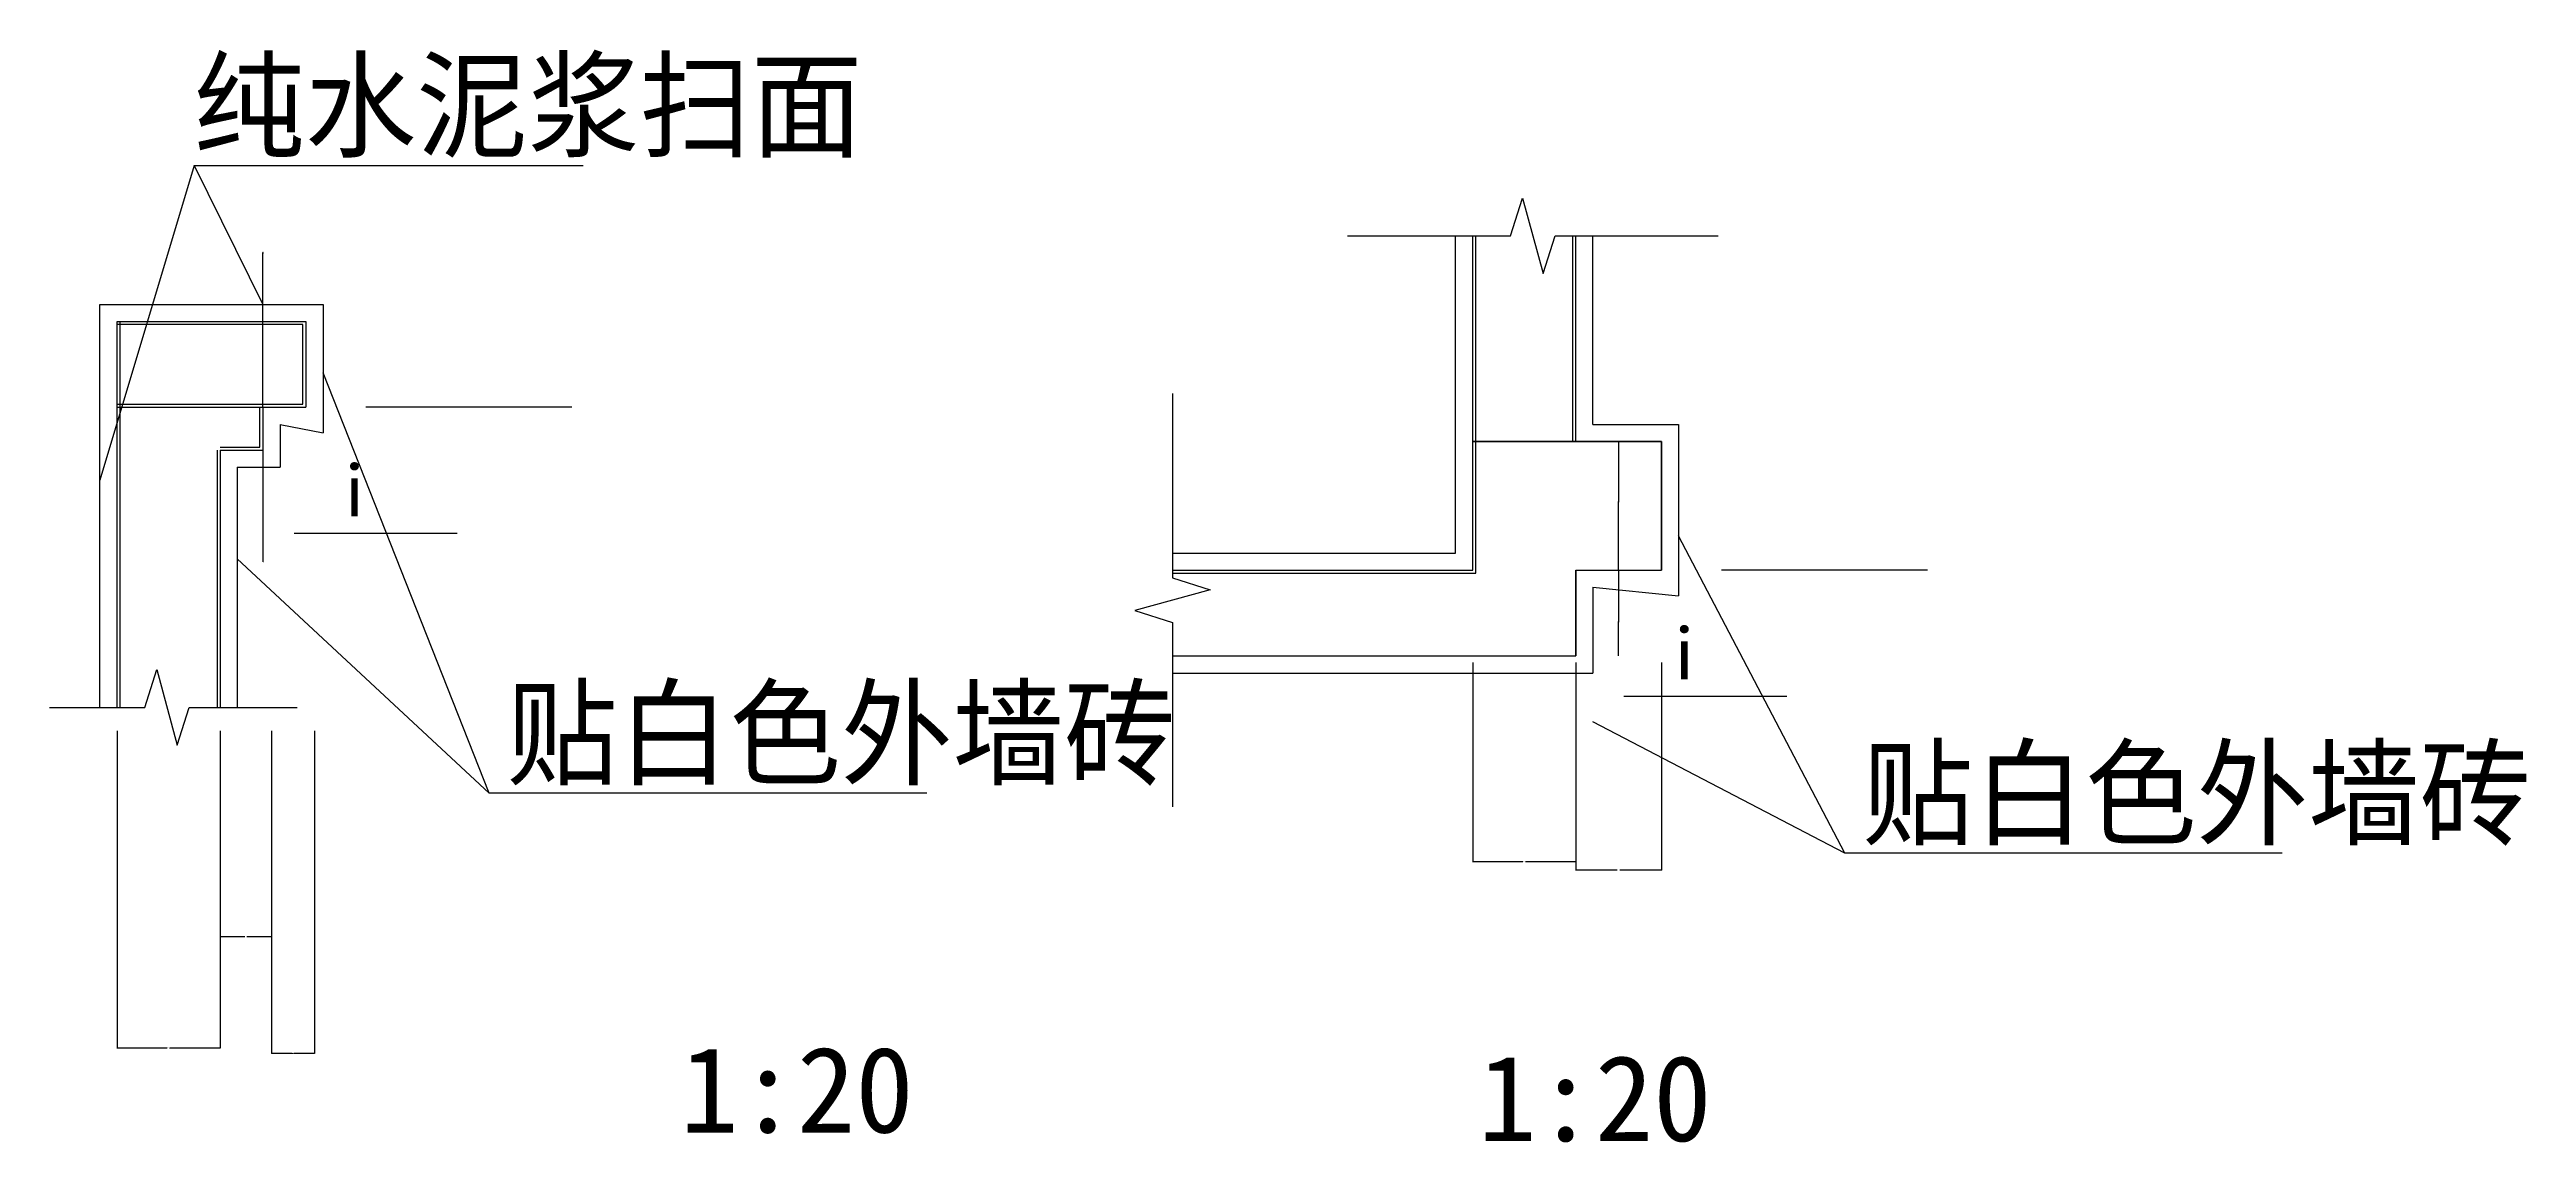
# Model space of a CAD drawing. Header units: metres. Extents: x -1989 to 898, y 1292 to 2567.
import ezdxf

# ---------------------------------------------------------------- set-up
doc = ezdxf.new("R2010")
doc.units = ezdxf.units.M
for name, color, linetype in [('PUB_DIM', 3, 'Continuous'), ('PUB_TEXT', 7, 'Continuous'), ('PUB_WALL', 255, 'Continuous'), ('S_OTHER', 7, 'Continuous'), ('S_SURFACE', 6, 'Continuous'), ('S_WALL', 255, 'Continuous')]:
    doc.layers.add(name, color=color, linetype=linetype)
doc.dimstyles.get("Standard").update_dxf_attribs({"dimtxt": 2.5, "dimasz": 2.5, "dimexe": 1.25, "dimexo": 0.625, "dimtad": 1, "dimcen": 2.5, "dimazin": 3, "dimtfac": 1, "dimtmove": 0, "dimatfit": 3})

# ---------------------------------------------------------------- blocks, each defined once
blk = doc.blocks.new('*D1')
for p, q in [((-1730, 1772.49), (-1730, 1396.26)), ((-1680, 1772.49), (-1680, 1396.26)), ((-1706, 1396.26), (-1730.25, 1396.26)), ((-1679.75, 1396.26), (-1704, 1396.26))]:
    blk.add_line(p, q)
at = {"layer": 'Defpoints'}
for p in [(-1730, 1772.49), (-1680, 1772.49), (-1680, 1396.26)]:
    blk.add_point(p, dxfattribs=at)
at = {"layer": 'PUB_DIM', "insert": (-1705, 1396.26), "char_height": 1, "attachment_point": 5}
blk.add_mtext('50', dxfattribs=at)
blk = doc.blocks.new('*D2')
for p, q in [((-1910, 1772.49), (-1910, 1402.49)), ((-1790, 1772.49), (-1790, 1402.49)), ((-1851.5, 1402.49), (-1910.25, 1402.49)), ((-1789.75, 1402.49), (-1848.5, 1402.49))]:
    blk.add_line(p, q)
at = {"layer": 'Defpoints'}
for p in [(-1910, 1772.49), (-1790, 1772.49), (-1790, 1402.49)]:
    blk.add_point(p, dxfattribs=at)
at = {"layer": 'PUB_DIM', "insert": (-1850, 1402.49), "char_height": 1, "attachment_point": 5}
blk.add_mtext('120', dxfattribs=at)
blk = doc.blocks.new('*D3')
for p, q in [((-1740, 2150), (-1740, 1970)), ((-1740, 2050), (-1740, 1970)), ((-1740.25, 1970), (-1740.5, 1970)), ((-1740, 1970), (-1740, 1970)), ((-1739.75, 1970), (-1739.5, 1970))]:
    blk.add_line(p, q)
at = {"layer": 'Defpoints'}
for p in [(-1740, 2150), (-1740, 2050), (-1740, 1970)]:
    blk.add_point(p, dxfattribs=at)
at = {"layer": 'PUB_DIM', "insert": (-1740, 1971.125), "char_height": 1, "attachment_point": 5}
blk.add_mtext('0', dxfattribs=at)
blk = doc.blocks.new('*D4')
for p, q in [((-1790, 1772.49), (-1790, 1532.49)), ((-1730, 1772.49), (-1730, 1532.49)), ((-1761, 1532.49), (-1790.25, 1532.49)), ((-1729.75, 1532.49), (-1759, 1532.49))]:
    blk.add_line(p, q)
at = {"layer": 'Defpoints'}
for p in [(-1790, 1772.49), (-1730, 1772.49), (-1730, 1532.49)]:
    blk.add_point(p, dxfattribs=at)
at = {"layer": 'PUB_DIM', "insert": (-1760, 1532.49), "char_height": 1, "attachment_point": 5}
blk.add_mtext('60', dxfattribs=at)
blk = doc.blocks.new('*D5')
for p, q in [((-1740.25, 2330), (-1740.5, 2330)), ((-1740, 2250), (-1740, 2330)), ((-1740, 2150), (-1740, 2330)), ((-1740, 2330), (-1740, 2330)), ((-1739.75, 2330), (-1739.5, 2330))]:
    blk.add_line(p, q)
at = {"layer": 'Defpoints'}
for p in [(-1740, 2330), (-1740, 2250), (-1740, 2150)]:
    blk.add_point(p, dxfattribs=at)
at = {"layer": 'PUB_DIM', "insert": (-1740, 2331.125), "char_height": 1, "attachment_point": 5}
blk.add_mtext('0', dxfattribs=at)
blk = doc.blocks.new('*D6')
for p, q in [((-160, 1960), (-160, 1900)), ((-160.25, 1900), (-160.5, 1900)), ((-160, 1860), (-160, 1900)), ((-160, 1900), (-160, 1900)), ((-159.75, 1900), (-159.5, 1900))]:
    blk.add_line(p, q)
at = {"layer": 'Defpoints'}
for p in [(-160, 1960), (-160, 1900), (-160, 1860)]:
    blk.add_point(p, dxfattribs=at)
at = {"layer": 'PUB_DIM', "insert": (-160, 1901.125), "char_height": 1, "attachment_point": 5}
blk.add_mtext('0', dxfattribs=at)
blk = doc.blocks.new('*D7')
for p, q in [((-160, 2110), (-160, 2040)), ((-160.25, 2040), (-160.5, 2040)), ((-160, 1960), (-160, 2040)), ((-160, 2040), (-160, 2040)), ((-159.75, 2040), (-159.5, 2040))]:
    blk.add_line(p, q)
at = {"layer": 'Defpoints'}
for p in [(-160, 2110), (-160, 2040), (-160, 1960)]:
    blk.add_point(p, dxfattribs=at)
at = {"layer": 'PUB_DIM', "insert": (-160, 2041.125), "char_height": 1, "attachment_point": 5}
blk.add_mtext('0', dxfattribs=at)
blk = doc.blocks.new('*D8')
for p, q in [((-330, 1852.49), (-330, 1620)), ((-210, 1852.49), (-210, 1620)), ((-271.5, 1620), (-330.25, 1620)), ((-209.75, 1620), (-268.5, 1620))]:
    blk.add_line(p, q)
at = {"layer": 'Defpoints'}
for p in [(-330, 1852.49), (-210, 1852.49), (-210, 1620)]:
    blk.add_point(p, dxfattribs=at)
at = {"layer": 'PUB_DIM', "insert": (-270, 1620), "char_height": 1, "attachment_point": 5}
blk.add_mtext('120', dxfattribs=at)
blk = doc.blocks.new('*D9')
for p, q in [((-210, 1852.49), (-210, 1610)), ((-110, 1852.49), (-110, 1610)), ((-161.5, 1610), (-210.25, 1610)), ((-109.75, 1610), (-158.5, 1610))]:
    blk.add_line(p, q)
at = {"layer": 'Defpoints'}
for p in [(-210, 1852.49), (-110, 1852.49), (-110, 1610)]:
    blk.add_point(p, dxfattribs=at)
at = {"layer": 'PUB_DIM', "insert": (-160, 1610), "char_height": 1, "attachment_point": 5}
blk.add_mtext('100', dxfattribs=at)

msp = doc.modelspace()

# ---------------------------------------------------------------- hatches: boundary and pattern name
at = {"layer": 'S_SURFACE'}
h = msp.add_hatch(dxfattribs=at)
h.set_pattern_fill('ANSI31', scale=500)
h.paths.add_polyline_path([(-210, 2350), (-330, 2350), (-330, 2110), (-210, 2110)])
h = msp.add_hatch(dxfattribs=at)
h.set_pattern_fill('ANSI31', scale=500)
h.paths.add_polyline_path([(-1790, 2100), (-1740, 2100), (-1740, 2150), (-1910, 2150), (-1910, 1800), (-1877.84, 1800), (-1863.84, 1844), (-1839.84, 1756), (-1825.84, 1800), (-1790, 1800)])

# ---------------------------------------------------------------- linework, layer by layer
at = {"layer": 'PUB_DIM'}
for p, q in [((-1379.88, 2150), (-1620, 2150)), ((200.12, 1960), (-40, 1960))]:
    msp.add_line(p, q, dxfattribs=at)
for points in [[(-1513.81, 2002.74), (-1703.81, 2002.74)], [(36.19, 1812.74), (-153.81, 1812.74)]]:
    msp.add_lwpolyline(points, dxfattribs=at)
at = {"layer": 'PUB_WALL'}
for points in [[(-680, 1956.5), (-326.5, 1956.5), (-326.5, 2350)], [(-213.5, 2110), (-213.5, 2350)], [(-1910, 2153.5), (-1693.5, 2153.5), (-1693.5, 2246.5), (-1910, 2246.5)], [(-1906.5, 1800), (-1906.5, 2250)], [(-1790, 2103.5), (-1743.5, 2103.5), (-1743.5, 2150)], [(-680, 1860), (-210, 1860), (-210, 1960), (-110, 1960), (-110, 2110), (-330, 2110)], [(-1793.5, 2100), (-1793.5, 1800)]]:
    msp.add_lwpolyline(points, dxfattribs=at)
at = {"layer": 'S_OTHER'}
for p, q in [((-286, 2350), (-272, 2394)), ((-272, 2394), (-248, 2306)), ((-476, 2350), (-286, 2350)), ((-248, 2306), (-234, 2350)), ((-234, 2350), (-44, 2350)), ((-680, 2166), (-680, 1951)), ((-636, 1937), (-724, 1913)), ((-680, 1951), (-636, 1937)), ((-724, 1913), (-680, 1899)), ((-680, 1899), (-680, 1684)), ((-1877.84, 1800), (-1863.84, 1844)), ((-1863.84, 1844), (-1839.84, 1756)), ((-1988.76, 1800), (-1877.84, 1800)), ((-1839.84, 1756), (-1825.84, 1800)), ((-1825.84, 1800), (-1700, 1800))]:
    msp.add_line(p, q, dxfattribs=at)
at = {"layer": 'S_SURFACE'}
for p, q in [((-1820, 2432.15), (-1930, 2064.81)), ((-1820, 2432.15), (-1366.96, 2432.15)), ((-1820, 2432.15), (-1740, 2270)), ((-350, 1980), (-350, 2350)), ((-190, 2130), (-190, 2350)), ((-1930, 2270), (-1670, 2270)), ((-1930, 1800), (-1930, 2270)), ((-1670, 2270), (-1670, 2120)), ((-1476.37, 1700), (-1670, 2190)), ((-1720, 2130), (-1670, 2120)), ((-1720, 2130), (-1720, 2080)), ((-190, 2130), (-90, 2130)), ((-90, 2130), (-90, 1930)), ((-1770, 2080), (-1770, 1800)), ((-1770, 2080), (-1720, 2080)), ((103.63, 1630), (-90, 2000)), ((-1476.37, 1700), (-1770, 1973.08)), ((-680, 1980), (-350, 1980)), ((-190, 1940), (-90, 1930)), ((-190, 1940), (-190, 1840)), ((-680, 1840), (-190, 1840)), ((103.63, 1630), (-190, 1783.08)), ((-966.37, 1700), (-1476.37, 1700)), ((613.63, 1630), (103.63, 1630))]:
    msp.add_line(p, q, dxfattribs=at)
at = {"layer": 'S_WALL'}
for p, q in [((-330, 1960), (-330, 2350)), ((-210, 2110), (-210, 2350)), ((-1910, 2250), (-1690, 2250)), ((-1910, 1800), (-1910, 2250)), ((-1690, 2250), (-1690, 2150)), ((-1910, 2150), (-1690, 2150)), ((-1740, 2150), (-1740, 2100)), ((-330, 2110), (-110, 2110)), ((-110, 2110), (-110, 1960)), ((-1790, 2100), (-1740, 2100)), ((-1790, 2100), (-1790, 1800)), ((-680, 1960), (-330, 1960)), ((-210, 1960), (-210, 1860)), ((-210, 1960), (-110, 1960)), ((-680, 1860), (-210, 1860))]:
    msp.add_line(p, q, dxfattribs=at)

# ---------------------------------------------------------------- texts
at = {"layer": 'PUB_TEXT'}
for s, height, p in [('纯水泥浆扫面', 100, (-1821.18, 2452.15)), ('i', 60, (-1653.81, 2022.74)), ('i', 60, (-103.81, 1832.74)), ('贴白色外墙砖', 100, (-1456.37, 1720)), ('贴白色外墙砖', 100, (123.63, 1650)), ('1:20', 100, (-1253.67, 1304.11)), ('1:20', 100, (-323.67, 1294.11))]:
    msp.add_text(s, height=height, dxfattribs=at).set_placement(p)

# ---------------------------------------------------------------- dimensions: what is measured, and where the dimension line sits
at = {"layer": 'PUB_DIM'}
for base, p1, p2, picture, middle in [((-1740, 2330), (-1740, 2250), (-1740, 2150), '*D5', (-1740, 2331.125)), ((-1740, 1970), (-1740, 2150), (-1740, 2050), '*D3', (-1740, 1971.125)), ((-160, 2040), (-160, 2110), (-160, 1960), '*D7', (-160, 2041.125)), ((-160, 1900), (-160, 1960), (-160, 1860), '*D6', (-160, 1901.125)), ((-210, 1620), (-210, 1852.49), (-330, 1852.49), '*D8', (-270, 1620)), ((-110, 1610), (-110, 1852.49), (-210, 1852.49), '*D9', (-160, 1610)), ((-1790, 1402.49), (-1790, 1772.49), (-1910, 1772.49), '*D2', (-1850, 1402.49)), ((-1730, 1532.49), (-1730, 1772.49), (-1790, 1772.49), '*D4', (-1760, 1532.49)), ((-1680, 1396.26), (-1680, 1772.49), (-1730, 1772.49), '*D1', (-1705, 1396.26))]:
    dim = msp.add_linear_dim(base=base, p1=p1, p2=p2, dimstyle='Standard', dxfattribs=at)
    dim.commit()
    dim.dimension.update_dxf_attribs({"geometry": picture, "text_midpoint": middle})

doc.saveas('drawing.dxf')
